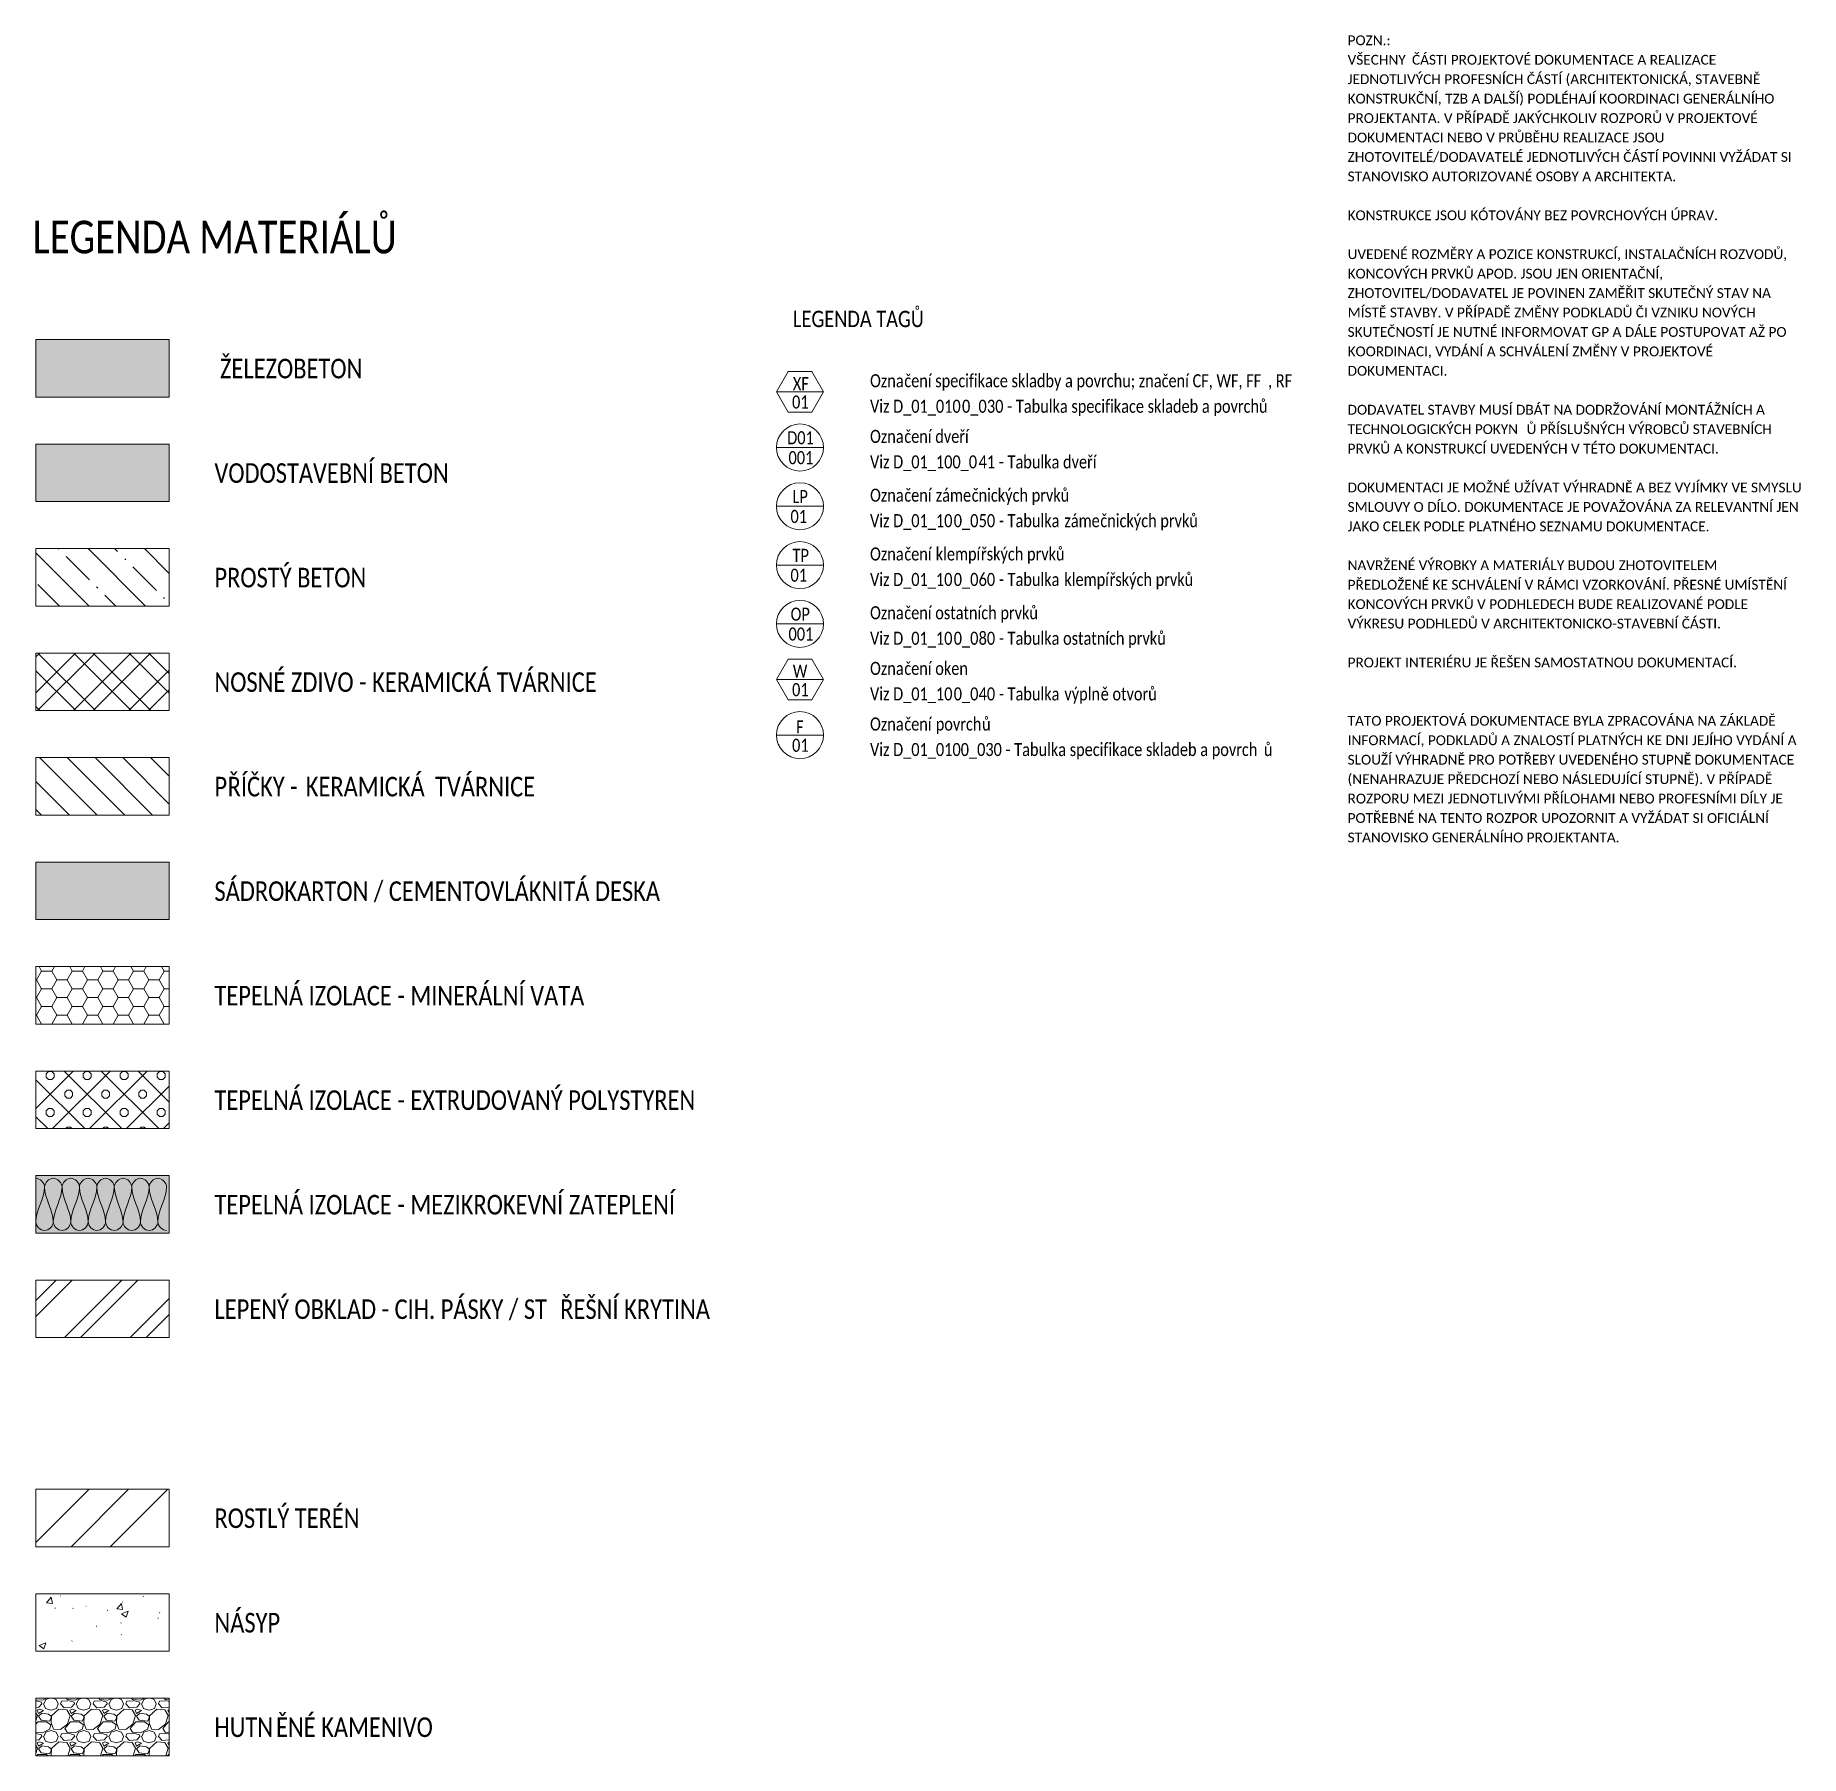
# Model space of a CAD drawing. Header units: millimetres. Extents: x -10201 to 171407, y -8645 to 72638.
# Drawn here: x 157898 to 171407, y -8645 to 4524 of the extents above; entities that cross this region are included whole.
import ezdxf

# ---------------------------------------------------------------- set-up
doc = ezdxf.new("R2010")
doc.units = ezdxf.units.MM
for name, color, linetype, lineweight in [('A-DETL-____-OTLN', 9, 'Continuous', 25), ('A-DETL-____-THIN', 9, 'Continuous', 9), ('A-DETL-GENF-OTLN', 9, 'Continuous', 9), ('G-____-____-TEXT', 9, 'Continuous', 5)]:
    doc.layers.add(name, color=color, linetype=linetype, lineweight=lineweight)
doc.styles.add('Calibri', font='calibri.ttf', dxfattribs={"width": 0.8, "height": 150})
doc.styles.add('Calibri_2', font='calibri.ttf', dxfattribs={"width": 0.8, "height": 250})
doc.styles.add('Calibri_3', font='calibri.ttf', dxfattribs={"width": 0.8, "height": 100})
doc.styles.add('Calibri_4', font='calibri.ttf', dxfattribs={"width": 0.8, "height": 125})
doc.styles.add('Calibri_5', font='calibri.ttf', dxfattribs={"height": 75})

msp = doc.modelspace()

# ---------------------------------------------------------------- texts
at = {"layer": 'G-____-____-TEXT', "color": 7, "lineweight": 9, "attachment_point": 1}
for s, insert, char_height, width, style in [('POZN.: ', (167940.1, 4523.2), 75, 448.945, 'Calibri_5'), ('VŠECHNY ', (167940.1, 4374.4), 75, 597.257, 'Calibri_5'), ('ČÁSTI PROJEKTOVÉ DOKUMENTACE A REALIZACE ', (168432.9, 4374.4), 75, 2978.269, 'Calibri_5'), ('JEDNOTLIVÝCH PROFESNÍCH ČÁSTÍ (ARCHITEKTONICKÁ, STAVEBNĚ ', (167940.1, 4225.6), 75, 4028.48, 'Calibri_5'), ('KONSTRUKČNÍ, TZB A DALŠÍ) PODLÉHAJÍ KOORDINACI GENERÁLNÍHO ', (167940.1, 4076.8), 75, 4164.767, 'Calibri_5'), ('PROJEKTANTA. V\xa0PŘÍPADĚ JAKÝCHKOLIV ROZPORŮ V\xa0PROJEKTOVÉ ', (167940.1, 3927.9), 75, 4004.429, 'Calibri_5'), ('DOKUMENTACI NEBO V\xa0PRŮBĚHU REALIZACE JSOU ', (167940.1, 3779.1), 75, 3106.539, 'Calibri_5'), ('ZHOTOVITELÉ/DODAVATELÉ JEDNOTLIVÝCH ČÁSTÍ POVINNI VYŽÁDAT SI ', (167940.1, 3630.3), 75, 4337.129, 'Calibri_5'), ('STANOVISKO AUTORIZOVANÉ OSOBY A ARCHITEKTA.', (167940.1, 3481.4), 75, 3178.691, 'Calibri_5'), ('LEGENDA MATERIÁL', (157877.2, 3104.7), 250, 3136.202, 'Calibri_2'), ('Ů', (160464.8, 3104.7), 250, 243.713, 'Calibri_2'), ('KONSTRUKCE JSOU KÓTOVÁNY BEZ POVRCHOVÝCH ÚPRAV. ', (167940.1, 3183.8), 75, 3627.636, 'Calibri_5'), ('UVEDENÉ ROZMĚRY A POZICE KONSTRUKCÍ, INSTALAČNÍCH ROZVODŮ, ', (167940.1, 2886.1), 75, 4293.037, 'Calibri_5'), ('KONCOVÝCH PRVKŮ APOD. JSOU JEN ORIENTAČNÍ, ', (167940.1, 2737.3), 75, 3094.514, 'Calibri_5'), ('ZHOTOVITEL/DODAVATEL JE POVINEN ZAMĚŘIT SKUTEČNÝ STAV NA ', (167940.1, 2588.5), 75, 4132.699, 'Calibri_5'), ('Ů', (164597.6, 2415.4), 125, 121.857, 'Calibri_4'), ('MÍSTĚ STAVBY. V PŘÍPADĚ ZMĚNY PODKLADŮ ČI VZNIKU NOVÝCH ', (167940.1, 2439.6), 75, 3980.378, 'Calibri_5'), ('LEGENDA TAG', (163695.4, 2415.4), 125, 1093.502, 'Calibri_4'), ('SKUTEČNOSTÍ JE NUTNÉ INFORMOVAT GP A DÁLE POSTUPOVAT AŽ PO ', (167940.1, 2290.8), 75, 4285.02, 'Calibri_5'), ('KOORDINACI, VYDÁNÍ A SCHVÁLENÍ ZMĚNY V PROJEKTOVÉ ', (167940.1, 2142), 75, 3571.518, 'Calibri_5'), (' ŽELEZOBETON', (159269.1, 2048), 150, 1436.624, 'Calibri'), ('XF', (163695, 1907.6), 100, 150.717, 'Calibri_3'), ('Ozna', (164285.8, 1929.8), 100, 317.468, 'Calibri_3'), ('čení specifikace skladby a povrchu; značení CF, WF, FF', (164547.8, 1929.8), 100, 3373.501, 'Calibri_3'), (', RF', (167331.2, 1929.8), 100, 227.679, 'Calibri_3'), ('DOKUMENTACI.', (167940.1, 1993.2), 75, 970.042, 'Calibri_5'), ('01', (163689, 1767.1), 100, 153.924, 'Calibri_3'), ('Viz D_01_010', (164285.8, 1734.6), 100, 852.996, 'Calibri_3'), ('0', (164989.6, 1734.6), 100, 76.962, 'Calibri_3'), ('_0', (165053.1, 1734.6), 100, 153.924, 'Calibri_3'), ('30', (165180.1, 1734.6), 100, 153.924, 'Calibri_3'), (' - Tabulka specifikace skladeb a povrchů', (165307.1, 1734.6), 100, 2494.852, 'Calibri_3'), ('DODAVATEL STAVBY MUSÍ DBÁT NA DODRŽOVÁNÍ MONTÁŽNÍCH A ', (167940.1, 1695.5), 75, 4072.573, 'Calibri_5'), ('D01', (163652.2, 1493.4), 100, 250.126, 'Calibri_3'), ('Ozna', (164285.8, 1503.9), 100, 317.468, 'Calibri_3'), ('čení dveří', (164547.8, 1503.9), 100, 609.283, 'Calibri_3'), ('TECHNOLOGICKÝCH POKYN', (167940.1, 1546.7), 75, 1659.493, 'Calibri_5'), ('Ů PŘÍSLUŠNÝCH VÝROBCŮ STAVEBNÍCH ', (169309.3, 1546.7), 75, 2413.079, 'Calibri_5'), ('PRVKŮ A KONSTRUKCÍ UVEDENÝCH V TÉTO DOKUMENTACI.', (167940.1, 1397.8), 75, 3599.577, 'Calibri_5'), ('VODOSTAVEBNÍ BETON', (159269.1, 1248), 150, 2276.793, 'Calibri'), ('001', (163661.9, 1341.2), 100, 230.886, 'Calibri_3'), ('Viz D_01_100_0', (164285.8, 1308.8), 100, 1006.919, 'Calibri_3'), ('4', (165116.6, 1308.8), 100, 76.962, 'Calibri_3'), ('1 - Tabulka dveří', (165180.1, 1308.8), 100, 1035.78, 'Calibri_3'), ('DOKUMENTACI JE MOŽNÉ UŽÍVAT VÝHRADNĚ A BEZ VYJÍMKY VE SMYSLU ', (167940.1, 1100.2), 75, 4401.264, 'Calibri_5'), ('LP', (163693, 1043.4), 100, 144.304, 'Calibri_3'), ('Ozna', (164285.8, 1053.9), 100, 317.468, 'Calibri_3'), ('čení ', (164547.8, 1053.9), 100, 291.814, 'Calibri_3'), ('záme', (164788.5, 1053.9), 100, 333.502, 'Calibri_3'), ('čnických prvků', (165063.7, 1053.9), 100, 920.337, 'Calibri_3'), ('SMLOUVY O DÍLO. DOKUMENTACE JE POVAŽOVÁNA ZA RELEVANTNÍ JEN ', (167940.1, 951.4), 75, 4401.264, 'Calibri_5'), ('01', (163676.9, 891.2), 100, 153.924, 'Calibri_3'), ('Viz D_01_10', (164285.8, 858.8), 100, 776.033, 'Calibri_3'), ('0', (164926.1, 858.8), 100, 76.962, 'Calibri_3'), ('_0', (164989.6, 858.8), 100, 153.924, 'Calibri_3'), ('50', (165116.6, 858.8), 100, 153.924, 'Calibri_3'), (' - Tabulka ', (165243.6, 858.8), 100, 641.35, 'Calibri_3'), ('záme', (165772.8, 858.8), 100, 333.502, 'Calibri_3'), ('čnických prvků', (166048, 858.8), 100, 920.337, 'Calibri_3'), ('JAKO CELEK PODLE PLATNÉHO SEZNAMU DOKUMENTACE.', (167940.1, 802.5), 75, 3515.4, 'Calibri_5'), ('TP', (163693, 593.4), 100, 153.924, 'Calibri_3'), ('Ozna', (164285.8, 603.9), 100, 317.468, 'Calibri_3'), ('čení ', (164547.8, 603.9), 100, 291.814, 'Calibri_3'), ('klempí', (164788.5, 603.9), 100, 420.084, 'Calibri_3'), ('řských prvků', (165135.1, 603.9), 100, 792.067, 'Calibri_3'), ('PROSTÝ BETON', (159269.1, 448), 150, 1475.105, 'Calibri'), ('01', (163676.9, 441.2), 100, 153.924, 'Calibri_3'), ('Viz D_01_10', (164285.8, 408.8), 100, 776.033, 'Calibri_3'), ('0', (164926.1, 408.8), 100, 76.962, 'Calibri_3'), ('_0', (164989.6, 408.8), 100, 153.924, 'Calibri_3'), ('60', (165116.6, 408.8), 100, 153.924, 'Calibri_3'), (' - Tabulka ', (165243.6, 408.8), 100, 641.35, 'Calibri_3'), ('klempí', (165772.8, 408.8), 100, 420.084, 'Calibri_3'), ('řských prvků', (166119.4, 408.8), 100, 792.067, 'Calibri_3'), ('NAVRŽENÉ VÝROBKY A MATERIÁLY BUDOU ZHOTOVITELEM ', (167940.1, 504.9), 75, 3615.611, 'Calibri_5'), ('PŘEDLOŽENÉ KE SCHVÁLENÍ V RÁMCI VZORKOVÁNÍ. PŘESNÉ UMÍSTĚNÍ ', (167940.1, 356), 75, 4285.02, 'Calibri_5'), ('OP', (163678, 143.4), 100, 182.785, 'Calibri_3'), ('Ozna', (164285.8, 153.9), 100, 317.468, 'Calibri_3'), ('čení ostatních prvků', (164547.8, 153.9), 100, 1260.253, 'Calibri_3'), ('KONCOVÝCH PRVKŮ V PODHLEDECH BUDE REALIZOVANÉ PODLE ', (167940.1, 207.2), 75, 3924.26, 'Calibri_5'), ('VÝKRESU PODHLEDŮ V ARCHITEKTONICKO-STAVEBNÍ ČÁSTI. ', (167940.1, 58.4), 75, 3647.678, 'Calibri_5'), ('001', (163661.9, -8.8), 100, 230.886, 'Calibri_3'), ('Viz D_01_10', (164285.8, -41.2), 100, 776.033, 'Calibri_3'), ('0', (164926.1, -41.2), 100, 76.962, 'Calibri_3'), ('_0', (164989.6, -41.2), 100, 153.924, 'Calibri_3'), ('80', (165116.6, -41.2), 100, 153.924, 'Calibri_3'), (' - Tabulka ostatních prvků', (165243.6, -41.2), 100, 1609.789, 'Calibri_3'), ('čení oken', (164547.8, -272), 100, 599.662, 'Calibri_3'), ('PROJEKT INTERIÉRU JE ŘEŠEN SAMOSTATNOU DOKUMENTACÍ.', (167940.1, -239.3), 75, 3775.948, 'Calibri_5'), ('NOSNÉ ZDIVO - KERAMICKÁ TVÁRNICE', (159269.1, -352), 150, 3694.176, 'Calibri'), ('W', (163695, -294.1), 100, 137.89, 'Calibri_3'), ('Ozna', (164285.8, -272), 100, 317.468, 'Calibri_3'), ('01', (163689, -434.6), 100, 153.924, 'Calibri_3'), ('Viz D_01_10', (164285.8, -467.1), 100, 776.033, 'Calibri_3'), ('0', (164926.1, -467.1), 100, 76.962, 'Calibri_3'), ('_0', (164989.6, -467.1), 100, 153.924, 'Calibri_3'), ('40', (165116.6, -467.1), 100, 153.924, 'Calibri_3'), (' - Tabulka ', (165243.6, -467.1), 100, 641.35, 'Calibri_3'), ('výpln', (165772.8, -467.1), 100, 336.709, 'Calibri_3'), ('ě otvorů', (166050.6, -467.1), 100, 529.114, 'Calibri_3'), ('TATO PROJEKTOVÁ DOKUMENTACE BYLA ZPRACOVÁNA NA ZÁKLADĚ ', (167940.1, -685.7), 75, 4176.792, 'Calibri_5'), ('F', (163720, -720), 100, 70.549, 'Calibri_3'), ('Ozna', (164285.8, -697.9), 100, 317.468, 'Calibri_3'), ('čení ', (164547.8, -697.9), 100, 291.814, 'Calibri_3'), ('povrch', (164788.5, -697.9), 100, 429.704, 'Calibri_3'), ('ů', (165143.1, -697.9), 100, 80.169, 'Calibri_3'), ('01', (163689, -860.5), 100, 153.924, 'Calibri_3'), ('Viz D_01_0100_030 - Tabulka specifikace skladeb a povrch', (164285.8, -893), 100, 3652.488, 'Calibri_3'), ('ů', (167299.4, -893), 100, 80.169, 'Calibri_3'), ('INFORMACÍ, PODKLADŮ A ZNALOSTÍ PLATNÝCH KE DNI JEJÍHO VYDÁNÍ A ', (167940.1, -834.6), 75, 4377.214, 'Calibri_5'), ('SLOUŽÍ VÝHRADNĚ PRO POTŘEBY UVEDENÉHO STUPNĚ DOKUMENTACE ', (167940.1, -983.4), 75, 4369.197, 'Calibri_5'), ('P', (159269.1, -1152), 150, 121.856, 'Calibri'), ('ŘÍČKY - ', (159369.7, -1152), 150, 724.725, 'Calibri'), ('KERAMICKÁ', (159967.6, -1152), 150, 1148.016, 'Calibri'), (' TVÁRNICE', (160914.8, -1152), 150, 1019.746, 'Calibri'), ('(NENAHRAZUJE PŘEDCHOZÍ NEBO NÁSLEDUJÍCÍ STUPNĚ). V PŘÍPADĚ ', (167940.1, -1132.2), 75, 4140.716, 'Calibri_5'), ('ROZPORU MEZI JEDNOTLIVÝMI PŘÍLOHAMI NEBO PROFESNÍMI DÍLY JE ', (167940.1, -1281.1), 75, 4256.961, 'Calibri_5'), ('POTŘEBNÉ NA TENTO ROZPOR UPOZORNIT A VYŽÁDAT SI OFICIÁLNÍ ', (167940.1, -1429.9), 75, 4108.648, 'Calibri_5'), ('STANOVISKO GENERÁLNÍHO PROJEKTANTA.', (167940.1, -1578.7), 75, 2633.543, 'Calibri_5'), ('SÁDROKARTON / CEMENTOVLÁKNITÁ DESKA', (159269.1, -1952), 150, 4316.286, 'Calibri'), ('TEPELNÁ IZOLACE - MINERÁLNÍ VATA', (159269.1, -2752), 150, 3572.32, 'Calibri'), ('TEPELNÁ IZOLACE - EXTRUDOVANÝ POLYSTYREN', (159269.1, -3552), 150, 4662.614, 'Calibri'), ('TEPELNÁ IZOLACE - MEZIKROKEVNÍ ZATEPLENÍ', (159269.1, -4352), 150, 4450.969, 'Calibri'), ('LEPENÝ OBKLAD - CIH. PÁSKY / ST', (159269.1, -5152), 150, 3206.75, 'Calibri'), ('ŘEŠNÍ KRYTINA', (161914.9, -5152), 150, 1443.037, 'Calibri'), ('ROSTLÝ TERÉN', (159269.1, -6752), 150, 1410.97, 'Calibri'), ('NÁSYP', (159269.1, -7552), 150, 634.937, 'Calibri'), ('HUTN', (159269.1, -8352), 150, 570.802, 'Calibri'), ('ĚNÉ KAMENIVO', (159740.1, -8352), 150, 1519.999, 'Calibri')]:
    msp.add_mtext(s, dxfattribs=dict(at, insert=insert, char_height=char_height, width=width, style=style))

# ---------------------------------------------------------------- hatches: boundary and pattern name
at = {"layer": 'A-DETL-GENF-OTLN'}
for color, points in [(254, [(158922.7, 1755.1), (158922.7, 2195.1), (157902.7, 2195.1), (157902.7, 1755.1)]), (254, [(158922.7, 955.1), (158922.7, 1395.1), (157902.7, 1395.1), (157902.7, 955.1)]), (255, [(158922.7, -2244.9), (158922.7, -1804.9), (157902.7, -1804.9), (157902.7, -2244.9)]), (255, [(158922.7, -4644.9), (158922.7, -4204.9), (157902.7, -4204.9), (157902.7, -4644.9)])]:
    msp.add_hatch(color=color, dxfattribs=at).paths.add_polyline_path(points)
at = {"layer": 'A-DETL-GENF-OTLN', "lineweight": 5}
h = msp.add_hatch(dxfattribs=at)
h.set_pattern_fill('FP_40', color=10, style=0, pattern_type=2)
h.set_pattern_definition([(315, (155016.73, 0), (215.526, 215.526), []), (315, (155016.73, 203.2), (215.526, 215.526), [127, -76.2, 12.7, -76.2, -127]), (315, (155016.73, 203.2), (215.526, 215.526), [-292.1, 127, 0])])
h.paths.add_polyline_path([(158922.7, 155.1), (158922.7, 595.1), (157902.7, 595.1), (157902.7, 155.1)])
h = msp.add_hatch(dxfattribs=at)
h.set_pattern_fill('FP_34', color=10, style=0, pattern_type=2)
h.set_pattern_definition([(45, (155016.73, 0), (-212.132, 212.132), []), (45, (155166.73, 0), (-212.132, 212.132), []), (315, (155016.73, 0), (212.132, 212.132), []), (315, (155166.73, 0), (212.132, 212.132), [])])
h.paths.add_polyline_path([(158922.7, -644.9), (158922.7, -204.9), (157902.7, -204.9), (157902.7, -644.9)])
h = msp.add_hatch(dxfattribs=at)
h.set_pattern_fill('FP_36', color=10, style=0, pattern_type=2)
h.set_pattern_definition([(135, (155016.73, 0), (-106.066, -106.066), [])])
h.paths.add_polyline_path([(158922.7, -1444.9), (158922.7, -1004.9), (157902.7, -1004.9), (157902.7, -1444.9)])
h = msp.add_hatch(dxfattribs=at)
h.set_pattern_fill('FP_35', color=10, style=0, pattern_type=2)
h.set_pattern_definition([(0, (155016.726, 0), (117.188, 67.658), [78.125, -156.25]), (120, (155016.726, 0), (-117.18755, 67.6588), [78.125, -156.25]), (60, (155016.726, 0), (-5e-05, 135.3159), [0, -156.25, 78.125, 0])])
h.paths.add_polyline_path([(158922.7, -3044.9), (158922.7, -2604.9), (157902.7, -2604.9), (157902.7, -3044.9)])
h = msp.add_hatch(dxfattribs=at)
h.set_pattern_fill('FP_38', color=10, style=0, pattern_type=2)
h.set_pattern_definition([(45, (155087.44, 0), (-141.421, 141.421), []), (0, (155312.78, 66.24), (141.421, 141.421), [25, -257.843]), (45, (155337.78, 66.24), (-141.421, 141.421), [25, -175]), (90, (155355.46, 83.92), (-141.421, 141.421), [25, -257.843]), (135, (155355.46, 108.92), (-141.421, -141.421), [25, -175]), (0, (155312.78, 126.6), (141.421, 141.421), [25, -257.843]), (45, (155295.1, 108.92), (-141.421, 141.421), [25, -175]), (90, (155295.1, 83.92), (-141.421, 141.421), [25, -257.843]), (135, (155312.78, 66.24), (-141.421, -141.421), [25, -175]), (135, (155280.28, 0), (-141.421, -141.421), [])])
h.paths.add_polyline_path([(158922.7, -3844.9), (158922.7, -3404.9), (157902.7, -3404.9), (157902.7, -3844.9)])
h = msp.add_hatch(dxfattribs=at)
h.set_pattern_fill('FP_41', color=10, style=0, pattern_type=2)
h.set_pattern_definition([(45, (155016.73, 0), (-251.447, 251.447), []), (45, (155016.73, 381), (-251.447, 251.447), [])])
h.paths.add_polyline_path([(158922.7, -5444.9), (158922.7, -5004.9), (157902.7, -5004.9), (157902.7, -5444.9)])
h = msp.add_hatch(dxfattribs=at)
h.set_pattern_fill('FP_37', color=8, style=0, pattern_type=2)
h.set_pattern_definition([(45, (155016.7, 0), (-707.11, 707.11), []), (45, (155316.7, 0), (-707.11, 707.11), []), (45, (155616.7, 0), (-707.11, 707.11), [])])
h.paths.add_polyline_path([(158922.7, -7044.9), (158922.7, -6604.9), (157902.7, -6604.9), (157902.7, -7044.9)])
h = msp.add_hatch(dxfattribs=at)
h.set_pattern_fill('FP_39', color=8, style=0, pattern_type=2)
h.set_pattern_definition([(50, (155016.73, 0), (537.945, -47.064), [56.25, -618.75]), (355, (155016.7, 0), (-104.064, 564.144), [45, -495]), (100.451, (155061.56, -3.9), (433.886, 517.077), [47.805, -525.857]), (46.184, (155016.7, 150), (800.43, -124.14), [84.375, -928.125]), (96.636, (155083.4, 139.66), (700.99, 730.59), [71.71, -788.785]), (351.184, (155016.7, 150), (701, 730.586), [67.5, -742.5]), (21, (155091.73, 112.5), (447.68, -301.964), [56.25, -618.75]), (326, (155091.7, 112.5), (182.487, 543.863), [45, -495]), (71.451, (155129.03, 87.34), (630.17, 241.893), [47.805, -525.857]), (37.5, (155016.73, 0), (9.12, 249.6704), [3.353, -485.647, 3.353, -499.147, -496.875]), (37.5, (155016.73, 0), (9.12, 249.6704), [-991.5, 3.353, -493.522]), (7.5, (155016.73, 0), (197.302, 295.809), [3.353, -283.147, 3.353, -474.397, -189.375]), (7.5, (155016.73, 0), (197.302, 295.809), [-764.25, 3.353, -186.022]), (327.5, (154849.48, 0), (400.367, -16.916), [3.353, -184.147, 3.353, -581.647, -776.25]), (327.5, (154849.48, 0), (400.367, -16.916), [-772.5, 3.353, -772.897]), (317.5, (154774.48, 0), (437.39, 75.079), [3.353, -240.397, 3.353, -385.147, -551.25]), (317.5, (154774.48, 0), (437.39, 75.079), [-632.25, 3.353, -547.897])])
h.paths.add_polyline_path([(158922.7, -7844.9), (158922.7, -7404.9), (157902.7, -7404.9), (157902.7, -7844.9)])
h = msp.add_hatch(dxfattribs=at)
h.set_pattern_fill('FP_42', color=8, style=0, pattern_type=2)
h.set_pattern_definition([(228.013, (155196.726, 250), (-1999.991723, -2250.006964), [33.634, -3329.772]), (184.97, (155174.226, 225), (2999.998726, 250.013264), [57.717, -5713.981]), (132.51, (155116.726, 220), (2499.979187, -2750.019652), [40.697, -4029.008]), (267.274, (155019.226, 157.5), (249.972575, 5000.001395), [52.559, -5203.389]), (292.834, (155016.726, 105), (-1250.01776, 2999.992194), [51.539, -5102.343]), (357.274, (155036.726, 57.5), (-5000.001395, 249.972575), [52.56, -5203.39]), (37.694, (155089.226, 55), (-3250.010563, -2499.986257), [69.507, -6881.212]), (72.255, (155144.226, 97.5), (1750.0316505, 5499.98958), [65.622, -6496.58]), (121.43, (155164.226, 160), (-2000.024534, 3249.984927), [52.737, -5221.018]), (175.236, (155136.726, 205), (2749.998263, -250.01681), [60.208, -2950.191]), (222.397, (155076.726, 210), (-3000.020852, -2749.976908), [77.862, -7708.344]), (138.814, (155266.726, 155), (-1749.99793, 1500.00222), [26.575, -2630.961]), (171.469, (155246.726, 172.5), (3249.997542, -500.013532), [50.559, -5005.378]), (225, (155196.73, 180), (3e-14, -250.0004), [35.355, -318.198]), (203.199, (155179.226, 210), (1249.99625, 500.00952), [19.039, -1884.904]), (291.801, (155161.726, 202.5), (-249.99442, 750.00167), [26.926, -1319.365]), (30.964, (155171.726, 177.5), (749.9972, 500.0032), [43.732, -1414.006]), (161.565, (155209.23, 200), (500.00015, -250.0006), [31.623, -758.947]), (16.39, (155016.726, 202.5), (2499.993595, 750.019613), [44.3, -4385.711]), (70.346, (155059.226, 215), (-1000.00873, -2749.997195), [37.165, -3679.352]), (293.199, (155209.226, 250), (-500.00952, 1249.99625), [38.079, -1865.865]), (343.61, (155224.226, 215), (-2499.993595, 750.019613), [44.3, -4385.711]), (339.444, (155016.726, 47.5), (-1250.000315, 499.99868), [42.72, -2093.281]), (294.775, (155056.726, 32.5), (-1249.99302, 2750.003142), [35.794, -3543.661]), (66.801, (155211.726, 0), (500.0086, 1249.99664), [38.079, -1865.864]), (17.354, (155226.726, 35), (-3250.00058, -999.998387), [41.908, -4148.856]), (69.444, (155089.226, 0), (-499.99868, -1250.000315), [21.36, -2114.641]), (101.31, (155196.726, 0), (-250.0012, 1000), [12.748, -1262.007]), (165.964, (155194.226, 12.5), (750.00125, -249.99696), [51.539, -979.237]), (186.009, (155144.226, 25), (2500.000239, 249.999358), [47.762, -4728.481]), (303.69, (155171.726, 155), (-249.9989, 500.0004), [36.055, -865.332]), (353.157, (155191.726, 125), (4249.997878, -500.016557), [62.949, -6231.891]), (60.945, (155254.226, 117.5), (-1000.011884, -1749.99302), [25.739, -2548.168]), (90, (155266.73, 140), (-250, 250), [15, -235]), (120.256, (155139.226, 32.5), (999.986936, -1750.007343), [34.731, -3438.38]), (48.013, (155121.726, 62.5), (1999.991723, 2250.006964), [67.268, -3296.138]), (0, (155166.73, 112.5), (250, 250), [65, -185]), (325.305, (155231.726, 112.5), (-2500.004958, 1749.993015), [39.528, -3913.318]), (254.055, (155264.226, 90), (-249.99316, -1000.00147), [36.4, -1783.627]), (207.646, (155254.226, 55), (-4749.998962, -2500.001369), [59.266, -5867.369]), (175.426, (155201.726, 27.5), (-3249.999683, 250.004622), [62.7, -6207.268])])
h.paths.add_polyline_path([(158922.7, -8644.9), (158922.7, -8204.9), (157902.7, -8204.9), (157902.7, -8644.9)])

# ---------------------------------------------------------------- linework, layer by layer
at = {"layer": 'A-DETL-____-OTLN', "lineweight": 9}
for points in [[(157902.7, -4224.9), (157934.1, -4224.9), (157969.3, -4260.1), (157969.3, -4291.5)], [(157969.3, -4291.5), (157969.3, -4383.2), (157902.7, -4466.6), (157902.7, -4558.2)], [(157969.3, -4291.5), (157969.3, -4260.1), (158036, -4189.6), (158102.7, -4260.1), (158102.7, -4291.5)], [(158036, -4558.2), (158036, -4466.6), (157969.3, -4383.2), (157969.3, -4291.5)], [(158102.7, -4291.5), (158102.7, -4383.2), (158036, -4466.6), (158036, -4558.2)], [(158102.7, -4291.5), (158102.7, -4260.1), (158169.3, -4189.6), (158236, -4260.1), (158236, -4291.5)], [(158169.3, -4558.2), (158169.3, -4466.6), (158102.7, -4383.2), (158102.7, -4291.5)], [(158236, -4291.5), (158236, -4383.2), (158169.3, -4466.6), (158169.3, -4558.2)], [(158236, -4291.5), (158236, -4260.1), (158302.7, -4189.6), (158369.3, -4260.1), (158369.3, -4291.5)], [(158302.7, -4558.2), (158302.7, -4466.6), (158236, -4383.2), (158236, -4291.5)], [(158369.3, -4291.5), (158369.3, -4383.2), (158302.7, -4466.6), (158302.7, -4558.2)], [(158369.3, -4291.5), (158369.3, -4260.1), (158436, -4189.6), (158502.7, -4260.1), (158502.7, -4291.5)], [(158436, -4558.2), (158436, -4466.6), (158369.3, -4383.2), (158369.3, -4291.5)], [(158502.7, -4291.5), (158502.7, -4383.2), (158436, -4466.6), (158436, -4558.2)], [(158502.7, -4291.5), (158502.7, -4260.1), (158569.3, -4189.6), (158636, -4260.1), (158636, -4291.5)], [(158569.3, -4558.2), (158569.3, -4466.6), (158502.7, -4383.2), (158502.7, -4291.5)], [(158636, -4291.5), (158636, -4383.2), (158569.3, -4466.6), (158569.3, -4558.2)], [(158636, -4291.5), (158636, -4260.1), (158702.7, -4189.6), (158769.3, -4260.1), (158769.3, -4291.5)], [(158702.7, -4558.2), (158702.7, -4466.6), (158636, -4383.2), (158636, -4291.5)], [(158769.3, -4291.5), (158769.3, -4383.2), (158702.7, -4466.6), (158702.7, -4558.2)], [(158769.3, -4291.5), (158769.3, -4260.1), (158836, -4189.6), (158902.7, -4260.1), (158902.7, -4291.5)], [(158836, -4558.2), (158836, -4466.6), (158769.3, -4383.2), (158769.3, -4291.5)], [(158902.7, -4291.5), (158902.7, -4383.2), (158836, -4466.6), (158836, -4558.2)], [(157902.7, -4558.2), (157902.7, -4589.6), (157969.3, -4660.1), (158036, -4589.6), (158036, -4558.2)], [(158036, -4558.2), (158036, -4589.6), (158102.7, -4660.1), (158169.3, -4589.6), (158169.3, -4558.2)], [(158169.3, -4558.2), (158169.3, -4589.6), (158236, -4660.1), (158302.7, -4589.6), (158302.7, -4558.2)], [(158302.7, -4558.2), (158302.7, -4589.6), (158369.3, -4660.1), (158436, -4589.6), (158436, -4558.2)], [(158436, -4558.2), (158436, -4589.6), (158502.7, -4660.1), (158569.3, -4589.6), (158569.3, -4558.2)], [(158569.3, -4558.2), (158569.3, -4589.6), (158636, -4660.1), (158702.7, -4589.6), (158702.7, -4558.2)], [(158702.7, -4558.2), (158702.7, -4589.6), (158769.3, -4660.1), (158836, -4589.6), (158836, -4558.2)], [(158836, -4558.2), (158836, -4589.6), (158871.2, -4624.9), (158902.7, -4624.9)]]:
    msp.add_open_spline(points, degree=3, dxfattribs=at)
at = {"layer": 'A-DETL-____-THIN'}
for p, q in [((158922.7, 2195.1), (157902.7, 2195.1)), ((157902.7, 2195.1), (157902.7, 1755.1)), ((158922.7, 1755.1), (158922.7, 2195.1)), ((163659.6, 1950.6), (163569.6, 1794.7)), ((163659.6, 1950.6), (163839.6, 1950.6)), ((163839.6, 1950.6), (163929.6, 1794.7)), ((163929.6, 1794.7), (163569.6, 1794.7)), ((163659.6, 1638.8), (163569.6, 1794.7)), ((163839.6, 1638.8), (163929.6, 1794.7)), ((157902.7, 1755.1), (158922.7, 1755.1)), ((163659.6, 1638.8), (163839.6, 1638.8)), ((158922.7, 1395.1), (157902.7, 1395.1)), ((157902.7, 1395.1), (157902.7, 955.1)), ((158922.7, 955.1), (158922.7, 1395.1)), ((163929.6, 1368.8), (163569.6, 1368.8)), ((157902.7, 955.1), (158922.7, 955.1)), ((163929.6, 918.8), (163569.6, 918.8)), ((158922.7, 595.1), (157902.7, 595.1)), ((157902.7, 595.1), (157902.7, 155.1)), ((158922.7, 155.1), (158922.7, 595.1)), ((163929.6, 468.8), (163569.6, 468.8)), ((157902.7, 155.1), (158922.7, 155.1)), ((163929.6, 18.8), (163569.6, 18.8)), ((158922.7, -204.9), (157902.7, -204.9)), ((157902.7, -204.9), (157902.7, -644.9)), ((158922.7, -644.9), (158922.7, -204.9)), ((163659.6, -251.2), (163569.6, -407.1)), ((163659.6, -251.2), (163839.6, -251.2)), ((163839.6, -251.2), (163929.6, -407.1)), ((163929.6, -407.1), (163569.6, -407.1)), ((163659.6, -563), (163569.6, -407.1)), ((163839.6, -563), (163929.6, -407.1)), ((157902.7, -644.9), (158922.7, -644.9)), ((163659.6, -563), (163839.6, -563)), ((163929.6, -833), (163569.6, -833)), ((158922.7, -1004.9), (157902.7, -1004.9)), ((157902.7, -1004.9), (157902.7, -1444.9)), ((158922.7, -1444.9), (158922.7, -1004.9)), ((157902.7, -1444.9), (158922.7, -1444.9)), ((158922.7, -1804.9), (157902.7, -1804.9)), ((157902.7, -1804.9), (157902.7, -2244.9)), ((158922.7, -2244.9), (158922.7, -1804.9)), ((157902.7, -2244.9), (158922.7, -2244.9)), ((158922.7, -2604.9), (157902.7, -2604.9)), ((157902.7, -2604.9), (157902.7, -3044.9)), ((158922.7, -3044.9), (158922.7, -2604.9)), ((157902.7, -3044.9), (158922.7, -3044.9)), ((158922.7, -3404.9), (157902.7, -3404.9)), ((157902.7, -3404.9), (157902.7, -3844.9)), ((158922.7, -3844.9), (158922.7, -3404.9)), ((157902.7, -3844.9), (158922.7, -3844.9)), ((158922.7, -4204.9), (157902.7, -4204.9)), ((157902.7, -4204.9), (157902.7, -4644.9)), ((158922.7, -4644.9), (158922.7, -4204.9)), ((157902.7, -4644.9), (158922.7, -4644.9)), ((158922.7, -5004.9), (157902.7, -5004.9)), ((157902.7, -5004.9), (157902.7, -5444.9)), ((158922.7, -5444.9), (158922.7, -5004.9)), ((157902.7, -5444.9), (158922.7, -5444.9)), ((158922.7, -6604.9), (157902.7, -6604.9)), ((157902.7, -6604.9), (157902.7, -7044.9)), ((158922.7, -7044.9), (158922.7, -6604.9)), ((157902.7, -7044.9), (158922.7, -7044.9)), ((158922.7, -7404.9), (157902.7, -7404.9)), ((157902.7, -7404.9), (157902.7, -7844.9)), ((158922.7, -7844.9), (158922.7, -7404.9)), ((157902.7, -7844.9), (158922.7, -7844.9)), ((158922.7, -8204.9), (157902.7, -8204.9)), ((157902.7, -8204.9), (157902.7, -8644.9)), ((158922.7, -8644.9), (158922.7, -8204.9)), ((157902.7, -8644.9), (158922.7, -8644.9))]:
    msp.add_line(p, q, dxfattribs=at)
for centre in [(163749.6, 1368.8), (163749.6, 918.8), (163749.6, 468.8), (163749.6, 18.8), (163749.6, -833)]:
    msp.add_circle(centre, 180, dxfattribs=at)

msp.set_redraw_order([(e.dxf.handle, doc.entitydb.next_handle()) for e in msp.query("TEXT MTEXT ATTDEF DIMENSION ARC_DIMENSION")])  # texts and dimensions are drawn at this point

doc.saveas('drawing.dxf')
